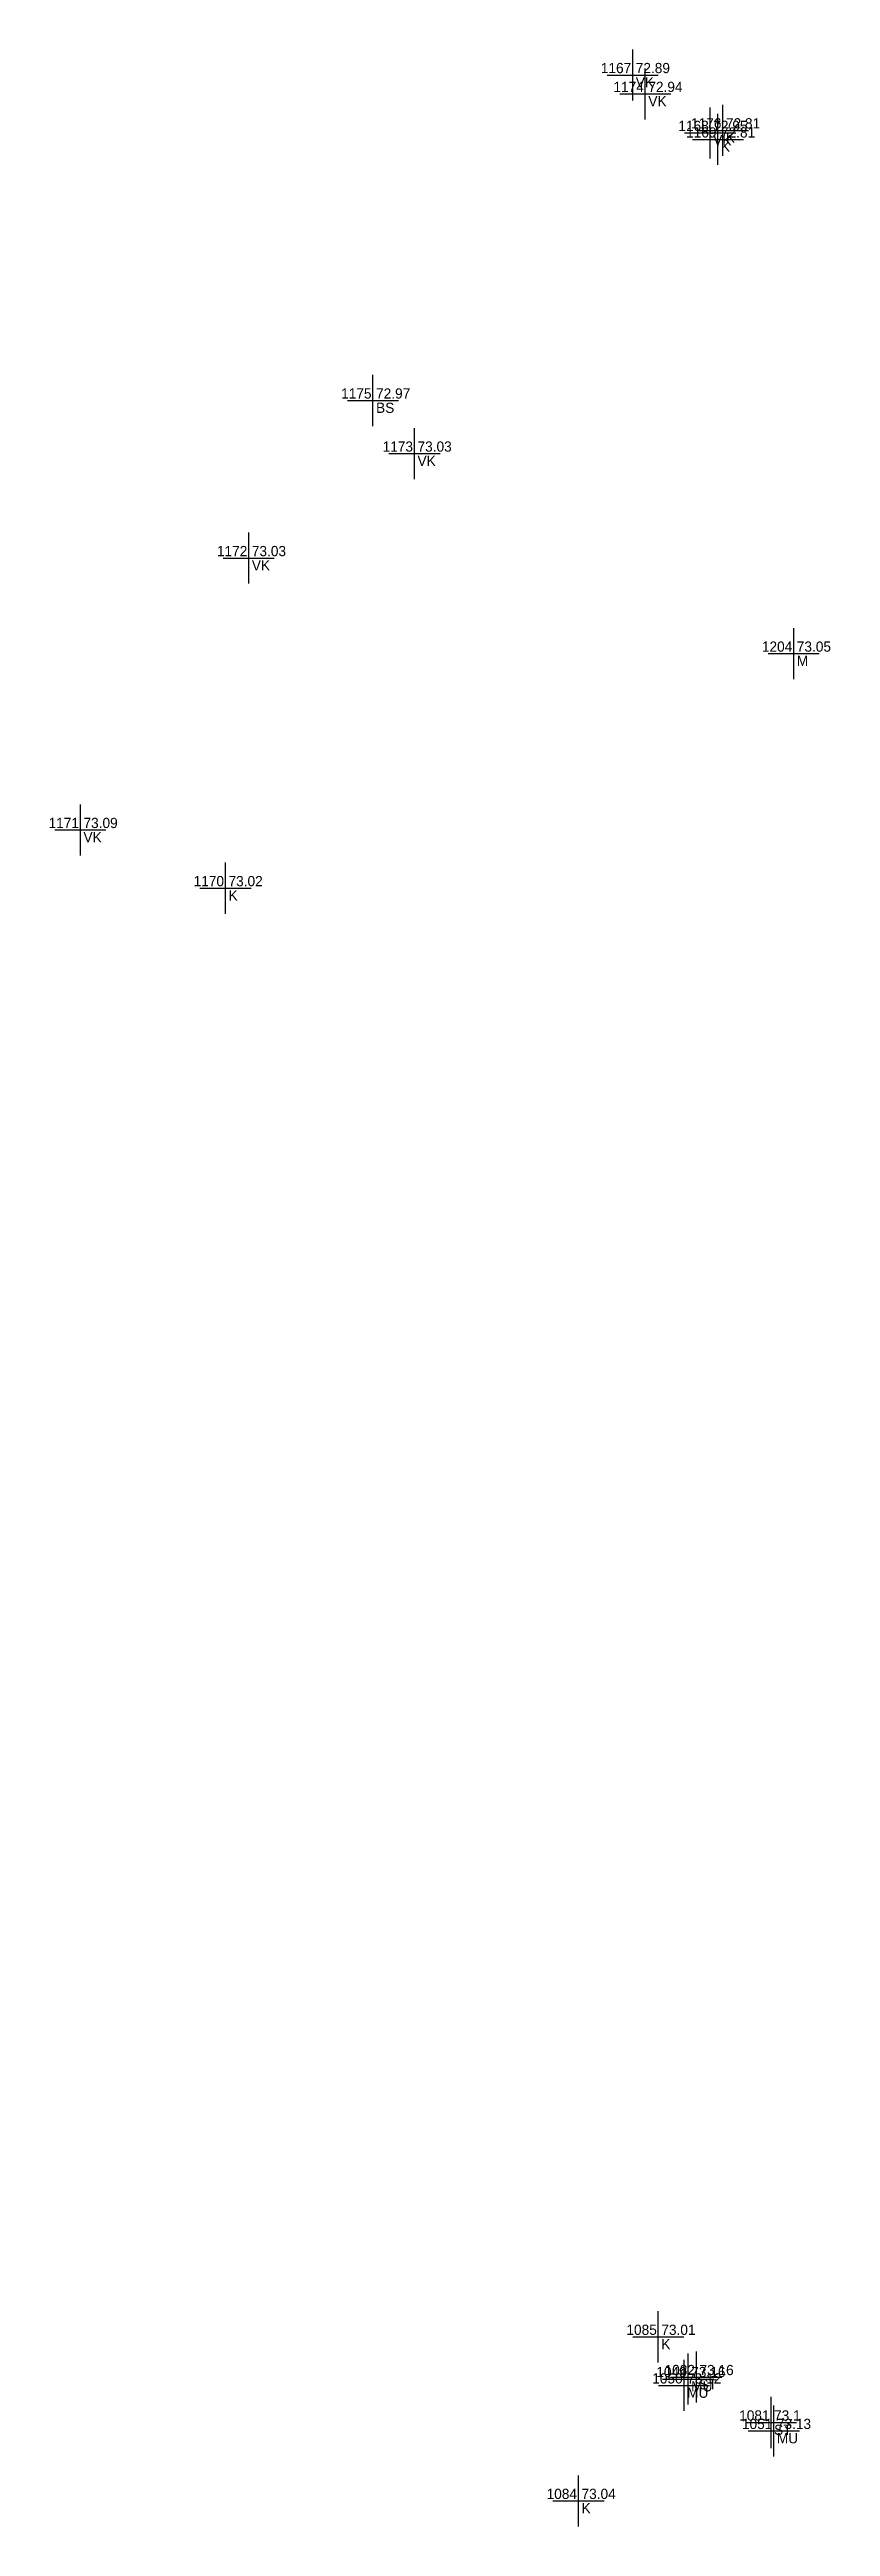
# Model space of a CAD drawing. Header units: metres. Extents: x 152719 to 152886, y 6408449 to 6408667.
# Drawn here: x 152718.83 to 152734.11, y 6408524.18 to 6408572.67 of the extents above; entities that cross this region are included whole.
import ezdxf
from ezdxf.enums import TextEntityAlignment as Align

# ---------------------------------------------------------------- set-up
doc = ezdxf.new("R2010")
doc.units = ezdxf.units.M
doc.header["$PDMODE"] = 2
doc.header["$PDSIZE"] = 0.5
for name, color, linetype in [('BS', 7, 'Continuous'), ('K', 7, 'Continuous'), ('M', 7, 'Continuous'), ('MU', 7, 'Continuous'), ('pntdesc', 1, 'Continuous'), ('pntelev', 2, 'Continuous'), ('pntno', 3, 'Continuous'), ('ST', 7, 'Continuous'), ('VK', 7, 'Continuous')]:
    doc.layers.add(name, color=color, linetype=linetype)

# ---------------------------------------------------------------- blocks, each defined once
blk = doc.blocks.new('meas')
at = {"color": 0}
blk.add_point((0, 0), dxfattribs=at)
at = {"layer": 'pntdesc'}
blk.add_attdef('PNTDESC', text='', height=1, dxfattribs=at).set_placement((0.3, -0.21), align=Align.TOP_LEFT)
at = {"layer": 'pntelev'}
blk.add_attdef('PNTELEV', (0.3, 0.19), '', height=1, dxfattribs=at)
at = {"layer": 'pntno'}
blk.add_attdef('PNTNO', text='', height=1, dxfattribs=at).set_placement((-0.14, 0.19), align=Align.RIGHT)

msp = doc.modelspace()

# ---------------------------------------------------------------- block references
at = {"layer": 'BS', "xscale": 0.2, "yscale": 0.2, "zscale": 0.2}
msp.add_blockref('meas', (152725.161, 6408565.795, 72.975), dxfattribs=at).add_auto_attribs({'PNTNO': '1175', 'PNTELEV': '72.97', 'PNTDESC': 'BS'})
at = {"layer": 'K', "xscale": 0.2, "yscale": 0.2, "zscale": 0.2}
for p, values in [((152731.908, 6408570.906, 72.809), {'PNTNO': '1169', 'PNTELEV': '72.81', 'PNTDESC': 'K'}), ((152732.005, 6408571.084, 72.806), {'PNTNO': '1176', 'PNTELEV': '72.81', 'PNTDESC': 'K'}), ((152722.275, 6408556.249, 73.018), {'PNTNO': '1170', 'PNTELEV': '73.02', 'PNTDESC': 'K'}), ((152730.741, 6408527.89, 73.012), {'PNTNO': '1085', 'PNTELEV': '73.01', 'PNTDESC': 'K'}), ((152729.18, 6408524.678, 73.044), {'PNTNO': '1084', 'PNTELEV': '73.04', 'PNTDESC': 'K'})]:
    msp.add_blockref('meas', p, dxfattribs=at).add_auto_attribs(values)
at = {"layer": 'M', "xscale": 0.2, "yscale": 0.2, "zscale": 0.2}
msp.add_blockref('meas', (152733.391, 6408560.84, 73.054), dxfattribs=at).add_auto_attribs({'PNTNO': '1204', 'PNTELEV': '73.05', 'PNTDESC': 'M'})
at = {"layer": 'MU', "xscale": 0.2, "yscale": 0.2, "zscale": 0.2}
for p, values in [((152731.246, 6408526.938, 73.121), {'PNTNO': '1050', 'PNTELEV': '73.12', 'PNTDESC': 'MU'}), ((152731.326, 6408527.063, 73.155), {'PNTNO': '1049', 'PNTELEV': '73.16', 'PNTDESC': 'MU'}), ((152733.001, 6408526.047, 73.127), {'PNTNO': '1051', 'PNTELEV': '73.13', 'PNTDESC': 'MU'})]:
    msp.add_blockref('meas', p, dxfattribs=at).add_auto_attribs(values)
at = {"layer": 'ST', "xscale": 0.2, "yscale": 0.2, "zscale": 0.2}
for p, values in [((152731.487, 6408527.102, 73.156), {'PNTNO': '1082', 'PNTELEV': '73.16', 'PNTDESC': 'ST'}), ((152732.947, 6408526.213, 73.103), {'PNTNO': '1081', 'PNTELEV': '73.1', 'PNTDESC': 'ST'})]:
    msp.add_blockref('meas', p, dxfattribs=at).add_auto_attribs(values)
at = {"layer": 'VK', "xscale": 0.2, "yscale": 0.2, "zscale": 0.2}
for p, values in [((152730.241, 6408572.166, 72.894), {'PNTNO': '1167', 'PNTELEV': '72.89', 'PNTDESC': 'VK'}), ((152730.487, 6408571.797, 72.942), {'PNTNO': '1174', 'PNTELEV': '72.94', 'PNTDESC': 'VK'}), ((152731.757, 6408571.034, 72.953), {'PNTNO': '1168', 'PNTELEV': '72.95', 'PNTDESC': 'VK'}), ((152725.972, 6408564.756, 73.029), {'PNTNO': '1173', 'PNTELEV': '73.03', 'PNTDESC': 'VK'}), ((152722.731, 6408562.71, 73.032), {'PNTNO': '1172', 'PNTELEV': '73.03', 'PNTDESC': 'VK'}), ((152719.438, 6408557.388, 73.09), {'PNTNO': '1171', 'PNTELEV': '73.09', 'PNTDESC': 'VK'})]:
    msp.add_blockref('meas', p, dxfattribs=at).add_auto_attribs(values)

doc.saveas('drawing.dxf')
